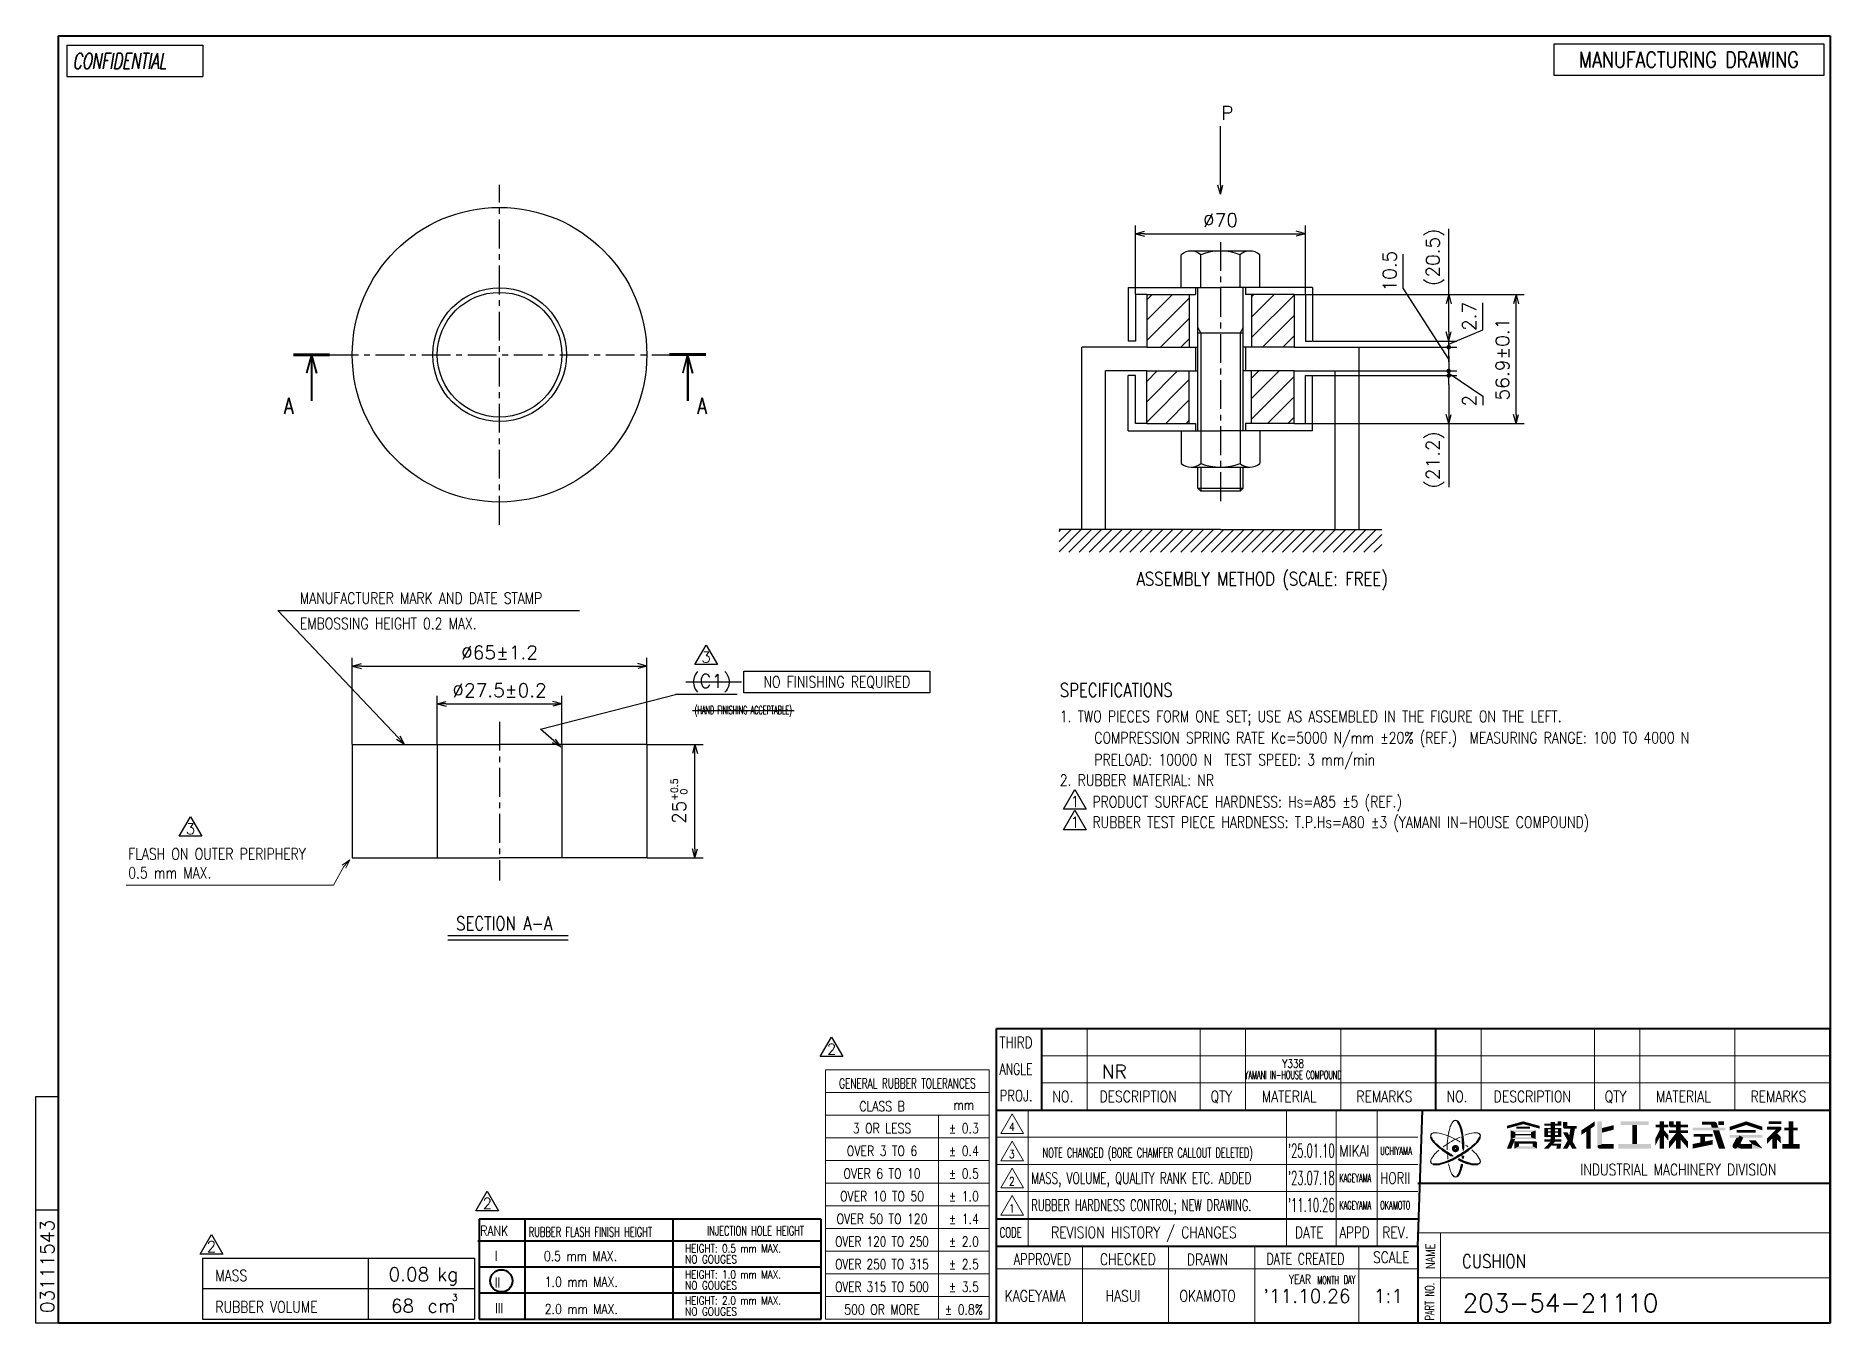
# Model space of a CAD drawing. Header units: millimetres. Extents: x 9 to 405, y 6 to 290.
import ezdxf
from ezdxf.enums import TextEntityAlignment as Align

# ---------------------------------------------------------------- set-up
doc = ezdxf.new("R2010")
doc.units = ezdxf.units.MM
doc.header["$LTSCALE"] = 0.2
doc.linetypes.add('CENTER', pattern=[50.8, 31.75, -6.35, 6.35, -6.35])
doc.layers.get('0').update_dxf_attribs({"linetype": 'CONTINUOUS'})
for name, color, linetype in [('1', 4, 'CONTINUOUS'), ('CENTER', 1, 'CENTER'), ('GAWA', 2, 'CONTINUOUS'), ('HOJYO', 6, 'CONTINUOUS'), ('SCALE', 4, 'CONTINUOUS')]:
    doc.layers.add(name, color=color, linetype=linetype)
for name, color, linetype, lineweight in [('AM_0', 7, 'CONTINUOUS', 40), ('AM_1', 4, 'CONTINUOUS', 20), ('AM_5_SCALE', 4, 'CONTINUOUS', 20), ('AM_6_TEXT', 4, 'CONTINUOUS', 20), ('AM_BOR_GAWA', 2, 'CONTINUOUS', 40)]:
    doc.layers.add(name, color=color, linetype=linetype, lineweight=lineweight)
doc.styles.add('ITL-SET', font='ITALIC', dxfattribs={"bigfont": 'BIGFONT'})
doc.styles.add('ROMANS_EN', font='romans.shx')
doc.styles.add('SMP-SET', font='SIMPLEX', dxfattribs={"bigfont": 'BIGFONT'})
doc.styles.get("Standard").update_dxf_attribs({"font": 'txt.shx', "bigfont": 'extfont2.shx'})
doc.dimstyles.new('YAZ1', dxfattribs={"dimtxt": 3, "dimasz": 2, "dimexe": 1.8, "dimexo": 0.1, "dimgap": 0, "dimtad": 1, "dimdec": 3, "dimzin": 9, "dimtxsty": 'STANDARD', "dimblk": 'YAZ1', "dimblk1": 'YAZ1', "dimblk2": 'YAZ1', "dimsah": 1, "dimcen": 0.1, "dimclrd": 256, "dimclre": 256, "dimclrt": 256, "dimazin": 3, "dimtfac": 1, "dimtdec": 3, "dimtmove": 2, "dimatfit": 1, "dimldrblk": 'YAZ1', "dimtvp": 1, "dimtzin": 9})

msp = doc.modelspace()

# ---------------------------------------------------------------- texts
at = {"layer": 'SCALE', "style": 'ROMANS_EN', "width": 0.8}
for s, height, p in [('MANUFACTURING DRAWING', 3.5, (374.3383, 285.2456)), ('NO FINISHING REQUIRED', 2.5, (186.2802, 147.9592))]:
    msp.add_text(s, height=height, dxfattribs=at).set_placement(p, align=Align.MIDDLE_CENTER)
at = {"layer": 'SCALE'}
msp.add_text('P', height=3, dxfattribs=at).set_placement((271.0854, 272.0151))
at = {"layer": 'SCALE', "style": 'ROMANS_EN'}
for s, height, width, p in [('A', 3.5, 0.8, (64.2194, 207.1455)), ('A', 3.5, 0.8, (155.4412, 207.1455)), ('ASSEMBLY METHOD (SCALE: FREE)', 3, 0.8, (252.4121, 169.2105)), ('MANUFACTURER MARK AND DATE STAMP', 2.5, 0.8, (67.7691, 165.1916)), ('EMBOSSING HEIGHT 0.2 MAX.', 2.5, 0.8, (67.7691, 159.593)), ('SPECIFICATIONS', 3, 0.8, (235.4919, 144.6591)), ('(HAND FINISHING ACCEPTABLE)', 1.8, 0.54641, (154.884, 140.8609)), ('1. TWO PIECES FORM ONE SET; USE AS ASSEMBLED IN THE FIGURE ON THE LEFT.', 2.5, 0.8, (235.4919, 139.1207)), ('COMPRESSION SPRING RATE Kc=5000 N/mm ±20% (REF.)  MEASURING RANGE: 100 TO 4000 N', 2.5, 0.8, (243.1119, 134.3941)), ('PRELOAD: 10000 N  TEST SPEED: 3 mm/min', 2.5, 0.8, (243.1119, 129.5622)), ('2. RUBBER MATERIAL: NR', 2.5, 0.8, (235.4919, 125.0312)), ('PRODUCT SURFACE HARDNESS: Hs=A85 ±5 (REF.)', 2.5, 0.8, (242.6919, 120.251)), ('RUBBER TEST PIECE HARDNESS: T.P.Hs=A80 ±3 (YAMANI IN-HOUSE COMPOUND)', 2.5, 0.8, (242.6919, 115.7568)), ('SECTION A-A', 3, 0.8, (102.2651, 93.2164)), ('NOTE CHANGED (BORE CHAMFER CALLOUT DELETED)', 2.1, 0.627209, (231.6967, 43.0353)), ('MIKAI', 2.5, 0.784564, (297.2, 43.25)), ('UCHIYAMA', 1.8, 0.570094, (306.2, 43.6)), ('MASS, VOLUME, QUALITY RANK ETC. ADDED', 2.5, 0.67374, (229.2, 37.25)), ('HORII', 2.5, 0.765192, (306.2, 37.25)), ('KAGEYAMA', 1.8, 0.548307, (297.2, 37.6)), ('RUBBER HARDNESS CONTROL; NEW DRAWING.', 2.5, 0.635943, (229.2, 31.25)), ('KAGEYAMA', 1.8, 0.548307, (297.2, 31.6)), ('OKAMOTO', 1.8, 0.593684, (306.2, 31.6))]:
    msp.add_text(s, height=height, dxfattribs=dict(at, width=width)).set_placement(p)
at = {"layer": 'SCALE'}
msp.add_text('(C1)', height=3, dxfattribs=at).set_placement((163.0035, 146.6852), align=Align.RIGHT)
msp.add_text('NR', height=3, dxfattribs=at).set_placement((247.5, 62), align=Align.MIDDLE)
at = {"layer": 'SCALE', "style": 'ROMANS_EN'}
for s, width, p in [('Y338', 0.8, (287, 62.85)), ('YAMANI IN-HOUSE COMPOUND', 0.475919, (287, 60.35))]:
    msp.add_text(s, height=1.8, dxfattribs=dict(at, width=width)).set_placement(p, align=Align.CENTER)
at = {"layer": 'SCALE'}
for s, width, p, p2 in [("'25.01.10", 0.58885, (285.8431, 43.0384), (296.148, 43.0384)), ("'23.07.18", 0.542362, (285.8431, 37.0384), (296.148, 37.0384)), ("'11.10.26", 0.60617, (285.8431, 31.0384), (296.148, 31.0384))]:
    msp.add_text(s, height=3, dxfattribs=dict(at, width=width)).set_placement(p, p2, align=Align.FIT)
at = {"layer": 'SCALE', "style": 'SMP-SET'}
for s, p in [('0.08', (91.8277, 15.7784)), ('68', (90.3979, 8.8092))]:
    msp.add_text(s, height=3, dxfattribs=at).set_placement(p, align=Align.CENTER)

# ---------------------------------------------------------------- blocks, each defined once
blk = doc.blocks.new('YAZ1')
for p, q in [((0, 0), (-1, 0.27)), ((0, 0), (-1, -0.27)), ((-1, 0), (0, 0))]:
    blk.add_line(p, q)
blk = doc.blocks.new('*D6')
at = {"layer": 'SCALE', "lineweight": -2, "transparency": 16777216}
for p, q in [((98.08, 134.25), (98.08, 144.93)), ((100.08, 143.13), (123.58, 143.13)), ((125.58, 134.25), (125.58, 144.93))]:
    blk.add_line(p, q, dxfattribs=at)
at = {"layer": 'SCALE', "lineweight": -2, "transparency": 16777216, "xscale": 2, "yscale": 2, "zscale": 2, "rotation": 180}
blk.add_blockref('YAZ1', (98.08, 143.13), dxfattribs=at)
at = {"layer": 'SCALE', "lineweight": -2, "transparency": 16777216, "xscale": 2, "yscale": 2, "zscale": 2}
blk.add_blockref('YAZ1', (125.58, 143.13), dxfattribs=at)
at = {"layer": 'SCALE', "transparency": 16777216, "insert": (111.83, 146.13), "char_height": 3, "attachment_point": 5}
blk.add_mtext('\\A1;%%c27.5±0.2', dxfattribs=at)
blk = doc.blocks.new('*D7')
at = {"layer": 'SCALE', "lineweight": -2, "transparency": 16777216}
for p, q in [((79.33, 134.25), (79.33, 153.26)), ((81.33, 151.46), (142.33, 151.46)), ((144.33, 134.25), (144.33, 153.26))]:
    blk.add_line(p, q, dxfattribs=at)
at = {"layer": 'SCALE', "lineweight": -2, "transparency": 16777216, "xscale": 2, "yscale": 2, "zscale": 2, "rotation": 180}
blk.add_blockref('YAZ1', (79.33, 151.46), dxfattribs=at)
at = {"layer": 'SCALE', "lineweight": -2, "transparency": 16777216, "xscale": 2, "yscale": 2, "zscale": 2}
blk.add_blockref('YAZ1', (144.33, 151.46), dxfattribs=at)
at = {"layer": 'SCALE', "transparency": 16777216, "insert": (111.83, 154.46), "char_height": 3, "attachment_point": 5}
blk.add_mtext('\\A1;%%c65±1.2', dxfattribs=at)
blk = doc.blocks.new('*D8')
at = {"layer": 'SCALE', "lineweight": -2, "transparency": 16777216}
for p, q in [((144.43, 134.15), (156.77, 134.15)), ((154.97, 111.15), (154.97, 132.15)), ((144.43, 109.15), (156.77, 109.15))]:
    blk.add_line(p, q, dxfattribs=at)
at = {"layer": 'SCALE', "lineweight": -2, "transparency": 16777216, "xscale": 2, "yscale": 2, "zscale": 2}
for p, rotation in [((154.97, 134.15), 90), ((154.97, 109.15), 270)]:
    blk.add_blockref('YAZ1', p, dxfattribs=dict(at, rotation=rotation))
at = {"layer": 'SCALE', "transparency": 16777216, "insert": (151.47, 121.65), "char_height": 3, "attachment_point": 5, "rotation": 90}
blk.add_mtext('\\A1;25{\\H1.5;\\S+0.5^  0;}', dxfattribs=at)
blk = doc.blocks.new('nut_m201')
for p, q in [((12.99, 16), (-12.99, 16)), ((-17.32, 0), (-17.32, 14.4)), ((-8.66, 0), (-8.66, 14.4)), ((8.66, 0), (8.66, 14.4)), ((17.32, 0), (17.32, 14.4))]:
    blk.add_line(p, q)
for centre, radius, start, end in [((-12.99, 9.34), 6.66, 49.44104, 130.55896), ((0, -8.24), 24.24, 69.06503, 110.93497), ((12.99, 9.34), 6.66, 49.44104, 130.55896)]:
    blk.add_arc(centre, radius, start, end)
blk = doc.blocks.new('*D10')
at = {"layer": 'SCALE', "lineweight": -2, "transparency": 16777216}
for p, q in [((252.19, 233.52), (252.19, 248.65)), ((254.19, 246.85), (287.69, 246.85)), ((289.69, 233.52), (289.69, 248.65))]:
    blk.add_line(p, q, dxfattribs=at)
at = {"layer": 'SCALE', "lineweight": -2, "transparency": 16777216, "xscale": 2, "yscale": 2, "zscale": 2, "rotation": 180}
blk.add_blockref('YAZ1', (252.19, 246.85), dxfattribs=at)
at = {"layer": 'SCALE', "lineweight": -2, "transparency": 16777216, "xscale": 2, "yscale": 2, "zscale": 2}
blk.add_blockref('YAZ1', (289.69, 246.85), dxfattribs=at)
at = {"layer": 'SCALE', "transparency": 16777216, "insert": (270.94, 249.85), "char_height": 3, "attachment_point": 5}
blk.add_mtext('\\A1;%%c70', dxfattribs=at)
blk = doc.blocks.new('DOT1', base_point=(184, 131))
blk.add_line((183, 131), (184, 131))
at = {"const_width": 0.25}
blk.add_lwpolyline([(183.875, 131, 1), (184.125, 131, 1)], format="xyb", close=True, dxfattribs=at)
blk = doc.blocks.new('*D11')
at = {"layer": 'SCALE', "lineweight": -2, "transparency": 16777216}
for p, q in [((291.39, 215.57), (323.12, 215.57)), ((321.32, 213.57), (321.32, 206.97)), ((289.79, 204.97), (323.12, 204.97)), ((321.32, 204.97), (321.32, 190.97))]:
    blk.add_line(p, q, dxfattribs=at)
at = {"layer": 'SCALE', "lineweight": -2, "transparency": 16777216, "xscale": 2, "yscale": 2, "zscale": 2}
for name, p, rotation in [('DOT1', (321.32, 215.57), 90), ('YAZ1', (321.32, 204.97), 270)]:
    blk.add_blockref(name, p, dxfattribs=dict(at, rotation=rotation))
at = {"layer": 'SCALE', "transparency": 16777216, "insert": (318.32, 196.97), "char_height": 3, "attachment_point": 5, "rotation": 90}
blk.add_mtext('\\A1;(21.2)', dxfattribs=at)
blk = doc.blocks.new('*D12')
at = {"layer": 'SCALE', "lineweight": -2, "transparency": 16777216}
for p, q in [((321.32, 218.57), (321.32, 220.57)), ((291.39, 215.57), (323.12, 215.57)), ((296.39, 216.57), (323.12, 216.57)), ((321.32, 215.57), (321.32, 216.57)), ((321.32, 215.57), (321.32, 216.57)), ((321.32, 216.07), (328.85, 211.01)), ((321.32, 213.57), (321.32, 211.57)), ((328.85, 211.01), (328.85, 209.01))]:
    blk.add_line(p, q, dxfattribs=at)
at = {"layer": 'SCALE', "lineweight": -2, "transparency": 16777216, "xscale": 2, "yscale": 2, "zscale": 2}
for p, rotation in [((321.32, 216.57), 270), ((321.32, 215.57), 90)]:
    blk.add_blockref('DOT1', p, dxfattribs=dict(at, rotation=rotation))
at = {"layer": 'SCALE', "transparency": 16777216, "insert": (325.85, 210.01), "char_height": 3, "attachment_point": 5, "rotation": 90}
blk.add_mtext('\\A1;2', dxfattribs=at)
blk = doc.blocks.new('*D13')
at = {"layer": 'SCALE', "lineweight": -2, "transparency": 16777216}
for p, q in [((311.28, 234.86), (311.28, 242.36)), ((321.32, 219.2), (311.28, 234.86)), ((301.64, 221.82), (323.12, 221.82)), ((321.32, 218.57), (321.32, 219.82)), ((296.39, 216.57), (323.12, 216.57))]:
    blk.add_line(p, q, dxfattribs=at)
at = {"layer": 'SCALE', "lineweight": -2, "transparency": 16777216, "xscale": 2, "yscale": 2, "zscale": 2}
for p, rotation in [((321.32, 221.82), 90), ((321.32, 216.57), 270)]:
    blk.add_blockref('DOT1', p, dxfattribs=dict(at, rotation=rotation))
at = {"layer": 'SCALE', "transparency": 16777216, "insert": (308.28, 238.61), "char_height": 3, "attachment_point": 5, "rotation": 90}
blk.add_mtext('\\A1;10.5', dxfattribs=at)
blk = doc.blocks.new('*D14')
at = {"layer": 'SCALE', "lineweight": -2, "transparency": 16777216}
for p, q in [((328.85, 225.62), (328.85, 231.62)), ((321.32, 225.17), (321.32, 227.17)), ((291.39, 223.17), (323.12, 223.17)), ((301.64, 221.82), (323.12, 221.82)), ((321.32, 222.5), (328.85, 225.62)), ((321.32, 221.82), (321.32, 223.17)), ((321.32, 221.82), (321.32, 223.17)), ((321.32, 219.82), (321.32, 217.82))]:
    blk.add_line(p, q, dxfattribs=at)
at = {"layer": 'SCALE', "lineweight": -2, "transparency": 16777216, "xscale": 2, "yscale": 2, "zscale": 2}
for name, p, rotation in [('YAZ1', (321.32, 223.17), 270), ('DOT1', (321.32, 221.82), 90)]:
    blk.add_blockref(name, p, dxfattribs=dict(at, rotation=rotation))
at = {"layer": 'SCALE', "transparency": 16777216, "insert": (325.85, 228.62), "char_height": 3, "attachment_point": 5, "rotation": 90}
blk.add_mtext('\\A1;2.7', dxfattribs=at)
blk = doc.blocks.new('*D15')
at = {"layer": 'SCALE', "lineweight": -2, "transparency": 16777216}
for p, q in [((321.32, 233.42), (321.32, 247.92)), ((289.79, 233.42), (323.12, 233.42)), ((321.32, 225.17), (321.32, 231.42)), ((291.39, 223.17), (323.12, 223.17))]:
    blk.add_line(p, q, dxfattribs=at)
at = {"layer": 'SCALE', "lineweight": -2, "transparency": 16777216, "xscale": 2, "yscale": 2, "zscale": 2}
for p, rotation in [((321.32, 233.42), 90), ((321.32, 223.17), 270)]:
    blk.add_blockref('YAZ1', p, dxfattribs=dict(at, rotation=rotation))
at = {"layer": 'SCALE', "transparency": 16777216, "insert": (318.32, 241.67), "char_height": 3, "attachment_point": 5, "rotation": 90}
blk.add_mtext('\\A1;(20.5)', dxfattribs=at)
blk = doc.blocks.new('*D16')
at = {"layer": 'SCALE', "lineweight": -2, "transparency": 16777216}
for p, q in [((289.79, 233.42), (337.99, 233.42)), ((336.19, 206.97), (336.19, 231.42)), ((289.79, 204.97), (337.99, 204.97))]:
    blk.add_line(p, q, dxfattribs=at)
at = {"layer": 'SCALE', "lineweight": -2, "transparency": 16777216, "xscale": 2, "yscale": 2, "zscale": 2}
for p, rotation in [((336.19, 233.42), 90), ((336.19, 204.97), 270)]:
    blk.add_blockref('YAZ1', p, dxfattribs=dict(at, rotation=rotation))
at = {"layer": 'SCALE', "transparency": 16777216, "insert": (333.19, 219.2), "char_height": 3, "attachment_point": 5, "rotation": 90}
blk.add_mtext('\\A1;56.9±0.1', dxfattribs=at)
blk = doc.blocks.new('rireki')
at = {"layer": 'SCALE'}
blk.add_lwpolyline([(2.5, -1.44), (-2.5, -1.44), (0, 2.89)], close=True, dxfattribs=at)
blk.add_attdef('NO', text='', height=2.4, dxfattribs=at).set_placement((0, -1), align=Align.CENTER)
blk = doc.blocks.new('A3-format')
at = {"layer": 'AM_BOR_GAWA', "color": 2}
for p, q in [((14.5, 290.5), (405.5, 290.5)), ((14.5, 6.5), (14.5, 290.5)), ((405.5, 290.5), (405.5, 6.5)), ((405.5, 6.5), (14.5, 6.5))]:
    blk.add_line(p, q, dxfattribs=at)
blk = doc.blocks.new('A3-title-bg')
at = {"layer": 'AM_BOR_GAWA', "color": 2, "lineweight": 40}
for p, q in [((-184, 47), (-184, 65)), ((-184, 65), (0, 65)), ((-174, 47), (-174, 65)), ((-87, 47), (-87, 65)), ((0, 47), (0, 65)), ((-184, 17), (-184, 47)), ((-184, 47), (-89.94, 47)), ((-91, 17), (-89.94, 47)), ((-89.94, 47), (0, 47)), ((0, 0), (0, 47)), ((-91, 30.91), (0, 30.91)), ((-184, 0), (-184, 17)), ((-184, 17), (-91, 17)), ((-91, 17), (-91, 0)), ((0, 0), (-184, 0))]:
    blk.add_line(p, q, dxfattribs=at)
at = {"layer": 'AM_BOR_GAWA', "color": 9, "lineweight": 20}
for p, q in [((-164, 47), (-164, 65)), ((-139, 47), (-139, 65)), ((-129, 47), (-129, 65)), ((-108, 47), (-108, 65)), ((-77, 47), (-77, 65)), ((-52, 47), (-52, 65)), ((-42, 47), (-42, 65)), ((-21, 47), (-21, 65)), ((-174, 59), (0, 59)), ((-174, 53), (0, 53)), ((-183, 41.83), (-180.5, 46.17)), ((-180.5, 46.17), (-178, 41.83)), ((-177, 47), (-177, 17)), ((-120, 47), (-120, 17)), ((-109, 47), (-109, 17)), ((-100, 47), (-100, 17)), ((-184, 41), (-91, 41)), ((-183, 41.83), (-178, 41.83)), ((-183, 35.83), (-180.5, 40.17)), ((-180.5, 40.17), (-178, 35.83)), ((-183, 35.83), (-178, 35.83)), ((-184, 35), (-91, 35)), ((-183, 29.83), (-180.5, 34.17)), ((-180.5, 34.17), (-178, 29.83)), ((-184, 29), (-91, 29)), ((-183, 29.83), (-178, 29.83)), ((-183, 23.83), (-180.5, 28.17)), ((-180.5, 28.17), (-178, 23.83)), ((-183, 23.83), (-178, 23.83)), ((-91, 19.91), (0, 19.91)), ((-86, 19.91), (-86, 0)), ((-165, 17), (-165, 0)), ((-146, 17), (-146, 0)), ((-127, 0), (-127, 17)), ((-104, 0), (-104, 17)), ((-184, 12), (-91, 12)), ((-91, 10), (0, 10))]:
    blk.add_line(p, q, dxfattribs=at)
at = {"layer": 'AM_BOR_GAWA', "color": 8, "lineweight": 20}
blk.add_line((-11.74, 40.71), (-10.88, 39.85), dxfattribs=at)
at = {"layer": 'AM_BOR_GAWA', "color": 9, "lineweight": 40}
blk.add_line((-184, 23), (-91, 23), dxfattribs=at)
at = {"layer": 'AM_BOR_GAWA', "color": 8, "lineweight": 20}
for points, const_width in [([(-58.72, 43.3, 1.142857), (-58.37, 43.3, 1.142857)], 0.4), ([(-35.34, 43.59, 1), (-34.94, 43.59, 1)], 0.4), ([(-25.74, 43.91, 1), (-25.24, 43.91, 1)], 0.5), ([(-65.27, 39.71, 1), (-64.87, 39.71, 1)], 0.4), ([(-21.23, 39.11, 1), (-20.63, 39.11, 1)], 0.6), ([(-11.04, 43.11, 1), (-10.84, 43.11, 1)], 0.2), ([(-11.04, 42.79, 1), (-10.84, 42.79, 1)], 0.2), ([(-83.14, 38.51, 1), (-82.24, 38.51, 1)], 0.702), ([(-51.14, 38.91, 1), (-50.74, 38.91, 1)], 0.4)]:
    blk.add_lwpolyline(points, format="xyb", close=True, dxfattribs=dict(at, const_width=const_width))
for points, const_width in [([(-28.24, 44.11), (-26.61, 44.11, -0.321798), (-25.95, 43.63), (-25.8, 43.2)], 0.6), ([(-19.58, 41.15), (-20.17, 40.04, 0.568326), (-19.56, 39.01), (-17.27, 39.01)], 1)]:
    blk.add_lwpolyline(points, format="xyb", dxfattribs=dict(at, const_width=const_width))
at = {"layer": 'AM_BOR_GAWA', "color": 9, "lineweight": 20}
for centre, radius, start, end in [((-78.86, 41.48), 5.31, 145.2974, 163.9948), ((-82.69, 44.13), 0.65, 90, 145.2974), ((-82.69, 44.13), 0.6, 90, 145.2974), ((-87.56, 41.32), 0.65, 94.7026, 150), ((-87.56, 41.32), 0.6, 94.7026, 150), ((-87.18, 36.68), 5.31, 76.0052, 94.7026), ((-88.75, 30.39), 11.79, 66.7758, 76.0052), ((-72.66, 21.14), 21.85, 120, 125.7357), ((-69.23, 39.01), 15.27, 173.2242, 181.9026), ((-70.98, 39.22), 13.5, 163.9948, 173.2242), ((-92.71, 21.14), 21.85, 60, 66.7758), ((-72.66, 21.14), 21.85, 114.3148, 120), ((-88.98, 26.6), 15.27, 61.1646, 61.9026), ((-76.63, 30.39), 11.79, 103.9948, 109.8782), ((-78.2, 36.68), 5.31, 85.2974, 103.9948), ((-77.82, 41.32), 0.6, 30, 85.2974), ((-77.82, 41.32), 0.65, 30, 85.2974), ((-87.56, 35.69), 0.65, 154.7026, 210), ((-87.56, 35.69), 0.6, 154.7026, 210), ((-83.35, 33.7), 5.31, 136.0052, 154.7026), ((-78.69, 29.2), 11.79, 130.7431, 136.0052), ((-62.64, 38.51), 21.85, 180, 180.8005), ((-62.64, 38.51), 21.85, 184.0993, 186.0535), ((-88.98, 26.6), 15.27, 53.7049, 56.208), ((-87.92, 28.01), 13.5, 43.9948, 48.9857), ((-82.03, 33.7), 5.31, 25.2974, 43.9948), ((-77.82, 35.69), 0.6, 330, 25.2974), ((-77.82, 35.69), 0.65, 330, 25.2974), ((-72.63, 37.32), 11.79, 190.6994, 196.0052), ((-78.86, 35.53), 5.31, 196.0052, 214.7026), ((-82.69, 32.88), 0.65, 214.7026, 270), ((-82.69, 32.88), 0.6, 214.7026, 270)]:
    blk.add_arc(centre, radius, start, end, dxfattribs=at)
at = {"layer": 'AM_BOR_GAWA', "color": 8, "lineweight": 20}
for centre, radius, start, end in [((-82.69, 44.13), 0.65, 34.7026, 90), ((-82.69, 44.13), 0.6, 34.7026, 90), ((-87.56, 41.32), 0.65, 150, 205.2974), ((-87.56, 41.32), 0.6, 150, 205.2974), ((-77.82, 41.32), 0.6, 334.7026, 30), ((-77.82, 41.32), 0.65, 334.7026, 30), ((-87.56, 35.69), 0.65, 210, 265.2974), ((-87.56, 35.69), 0.6, 210, 265.2974), ((-82.69, 32.88), 0.6, 270, 325.2974), ((-82.69, 32.88), 0.65, 270, 325.2974), ((-77.82, 35.69), 0.6, 274.7026, 330), ((-77.82, 35.69), 0.65, 274.7026, 330)]:
    blk.add_arc(centre, radius, start, end, dxfattribs=at)
at = {"layer": 'AM_BOR_GAWA', "color": 2, "lineweight": 40}
for centre, radius, start, end in [((-86.52, 41.48), 5.31, 16.0052, 34.7026), ((-83.35, 43.31), 5.31, 205.2974, 223.9948), ((-78.69, 47.81), 11.79, 223.9948, 233.2242), ((-78.69, 47.81), 11.74, 223.9948, 233.2242), ((-92.75, 39.69), 11.74, 6.7758, 16.0052), ((-92.75, 39.69), 11.79, 6.7758, 16.0052), ((-102.74, 38.51), 21.75, 0, 6.7758), ((-102.74, 38.51), 21.85, 0, 6.7758), ((-86.69, 47.81), 11.74, 306.7758, 316.0052), ((-86.69, 47.81), 11.79, 306.7758, 316.0052), ((-82.03, 43.31), 5.31, 316.0052, 334.7026), ((-89.16, 48.29), 13.45, 283.9948, 293.2242), ((-89.16, 48.29), 13.5, 283.9948, 293.2242), ((-72.66, 55.87), 21.85, 233.2242, 240), ((-72.66, 55.87), 21.75, 233.2242, 240), ((-89.86, 49.91), 15.17, 293.2242, 301.9026), ((-89.86, 49.91), 15.27, 293.2242, 301.9026), ((-72.66, 55.87), 21.85, 244.4868, 246.7758), ((-72.66, 55.87), 21.75, 244.5635, 246.7758), ((-92.71, 55.87), 21.75, 300, 306.7758), ((-92.71, 55.87), 21.85, 300, 306.7758), ((-76.63, 46.63), 11.79, 246.7758, 256.0052), ((-76.63, 46.63), 11.74, 246.7758, 256.0052), ((-102.74, 38.51), 21.75, 354.4384, 355.7143), ((-102.74, 38.51), 21.85, 354.3049, 355.8564), ((-87.18, 40.34), 5.31, 265.2974, 283.9948), ((-86.52, 35.53), 5.31, 325.2974, 343.9948), ((-92.75, 37.32), 11.74, 343.9948, 348.9011), ((-92.75, 37.32), 11.79, 343.9948, 348.8521), ((-78.2, 40.34), 5.31, 256.0052, 274.7026)]:
    blk.add_arc(centre, radius, start, end, dxfattribs=at)
at = {"layer": 'AM_BOR_GAWA', "color": 2, "lineweight": 20}
for centre, radius, start, end in [((-72.66, 55.87), 21.85, 240, 240.6897), ((-72.66, 55.87), 21.75, 240, 240.9213), ((-102.74, 38.51), 21.75, 358.9261, 360), ((-102.74, 38.51), 21.85, 359.1171, 360)]:
    blk.add_arc(centre, radius, start, end, dxfattribs=at)
at = {"layer": 'AM_BOR_GAWA', "color": 8, "lineweight": 20}
for points in [[(-71.34, 43.52), (-67.74, 44.51), (-71.34, 42.92), (-67.74, 43.9)], [(-67.74, 44.51), (-64.14, 43.52), (-67.74, 43.9), (-64.14, 42.92)], [(-63.04, 44.03), (-60.14, 44.03), (-63.04, 43.53), (-59.34, 43.53)], [(-61.69, 44.35), (-60.69, 44.35), (-61.69, 44.03), (-60.69, 44.03)], [(-60.14, 44.51), (-59.34, 44.51), (-60.14, 44.03), (-59.34, 43.53)], [(-58.92, 44.35), (-57.97, 44.35), (-58.92, 43.3), (-57.97, 43.5)], [(-54.94, 42.51), (-51.94, 44.51), (-54.94, 41.51), (-51.94, 43.51)], [(-51.34, 44.51), (-50.34, 44.51), (-51.34, 38.91), (-50.34, 39.51)], [(-50.34, 43.02), (-47.74, 43.68), (-50.34, 42.02), (-47.74, 42.68)], [(-46.24, 44.51), (-40.04, 44.51), (-46.24, 43.71), (-40.04, 43.71)], [(-43.64, 43.71), (-42.64, 43.71), (-43.64, 39.51), (-42.64, 39.51)], [(-38.53, 43.79), (-35.73, 43.79), (-38.53, 43.19), (-35.73, 43.19)], [(-37.63, 44.51), (-36.63, 44.51), (-37.63, 43.79), (-36.63, 43.79)], [(-35.54, 44.51), (-34.54, 44.51), (-35.54, 43.59), (-34.54, 43.79)], [(-35.54, 43.59), (-34.54, 43.79), (-35.14, 43.19), (-34.54, 43.79)], [(-34.54, 43.79), (-31.34, 43.79), (-35.14, 43.19), (-31.34, 43.19)], [(-33.99, 44.51), (-32.99, 44.51), (-33.99, 43.79), (-32.99, 43.79)], [(-26.53, 44.41), (-25.49, 44.41), (-26.09, 43.11), (-25.01, 44.07)], [(-26.09, 43.11), (-25.01, 44.07), (-26.09, 43.11), (-24.69, 43.11)], [(-24.64, 44.51), (-23.44, 44.51), (-24.64, 43.71), (-23.44, 43.71)], [(-22.14, 43.31), (-18.54, 44.51), (-22.14, 42.51), (-18.54, 43.71)], [(-18.54, 44.51), (-14.94, 43.31), (-18.54, 43.71), (-14.94, 42.51)], [(-13.54, 44.51), (-10.74, 44.51), (-13.54, 43.91), (-10.74, 43.91)], [(-9.14, 44.51), (-8.14, 44.51), (-9.14, 43.11), (-8.14, 43.11)], [(-70.49, 40.61), (-69.51, 40.61), (-71.34, 38.51), (-70.36, 38.51)], [(-70.49, 42.51), (-69.49, 42.13), (-70.49, 40.61), (-69.49, 40.98)], [(-70.49, 42.51), (-64.99, 42.51), (-69.49, 42.13), (-65.99, 42.13)], [(-69.49, 40.98), (-65.99, 40.98), (-70.49, 40.61), (-64.99, 40.61)], [(-69.67, 40.11), (-68.67, 39.61), (-69.67, 38.51), (-68.67, 39.01)], [(-69.67, 40.11), (-65.07, 40.11), (-68.67, 39.61), (-65.67, 39.61)], [(-69.49, 41.71), (-65.99, 41.71), (-69.49, 41.41), (-65.99, 41.41)], [(-69.24, 43.34), (-66.24, 43.34), (-69.24, 42.89), (-66.24, 42.89)], [(-65.99, 42.13), (-64.99, 42.51), (-65.99, 40.98), (-64.99, 40.61)], [(-65.67, 39.61), (-65.07, 40.11), (-65.67, 39.61), (-64.67, 39.71)], [(-65.67, 39.61), (-64.67, 39.71), (-65.67, 39.01), (-64.67, 38.51)], [(-61.69, 40.05), (-60.69, 40.05), (-63.14, 38.51), (-62.14, 38.51)], [(-63.04, 43.08), (-59.34, 43.08), (-62.29, 42.73), (-60.09, 42.73)], [(-63.04, 43.08), (-62.29, 42.73), (-63.04, 41.08), (-62.29, 41.53)], [(-62.29, 41.53), (-60.09, 41.53), (-63.04, 41.08), (-59.34, 41.08)], [(-63.04, 40.55), (-59.34, 40.55), (-63.04, 40.05), (-59.34, 40.05)], [(-62.29, 42.28), (-60.09, 42.28), (-62.29, 41.98), (-60.09, 41.98)], [(-61.69, 43.53), (-60.69, 43.53), (-61.69, 43.08), (-60.69, 43.08)], [(-61.69, 42.73), (-60.69, 42.73), (-61.69, 42.28), (-60.69, 42.28)], [(-61.69, 41.98), (-60.69, 41.98), (-61.69, 41.53), (-60.69, 41.53)], [(-61.69, 41.08), (-60.69, 41.08), (-61.69, 40.55), (-60.69, 40.55)], [(-60.09, 42.73), (-59.34, 43.08), (-60.09, 41.53), (-59.34, 41.08)], [(-58.97, 42.09), (-57.97, 42.09), (-56.94, 38.51), (-55.94, 38.51)], [(-57.94, 40.27), (-57.45, 39.4), (-58.97, 38.51), (-57.97, 38.51)], [(-58.92, 43.3), (-57.97, 43.5), (-58.52, 42.9), (-57.97, 43.5)], [(-57.97, 43.5), (-55.94, 43.5), (-58.52, 42.9), (-55.94, 42.9)], [(-57.32, 42.9), (-56.32, 42.9), (-57.58, 41.41), (-56.82, 40.06)], [(-53.84, 42.24), (-52.84, 42.91), (-53.84, 38.51), (-52.84, 38.51)], [(-38.54, 40.73), (-37.64, 42.53), (-38.54, 39.23), (-37.63, 41.05)], [(-37.63, 43.19), (-36.63, 43.19), (-37.63, 38.51), (-36.63, 38.51)], [(-36.63, 42.55), (-35.73, 41.51), (-36.63, 41.35), (-35.73, 40.31)], [(-35.54, 42.55), (-31.34, 42.55), (-35.54, 41.95), (-31.34, 41.95)], [(-35.54, 40.01), (-33.99, 41.95), (-35.54, 38.51), (-33.99, 40.45)], [(-33.99, 43.19), (-32.99, 43.19), (-33.99, 42.55), (-32.99, 42.55)], [(-33.99, 41.95), (-32.99, 41.95), (-33.99, 38.51), (-32.99, 38.51)], [(-32.99, 41.95), (-31.34, 40.01), (-32.99, 40.45), (-31.34, 38.51)], [(-30.34, 43.11), (-23.14, 43.11), (-30.34, 42.51), (-23.14, 42.51)], [(-30.34, 39.51), (-25.94, 40.4), (-30.34, 38.51), (-25.94, 39.4)], [(-30.14, 41.71), (-25.94, 41.71), (-30.14, 41.11), (-25.94, 41.11)], [(-28.64, 41.11), (-27.64, 41.11), (-28.64, 39.85), (-27.64, 40.06)], [(-25.89, 42.51), (-24.49, 42.51), (-24.54, 38.51), (-23.14, 38.51)], [(-22.14, 41.51), (-14.94, 41.51), (-22.14, 40.91), (-14.94, 40.91)], [(-20.64, 40.91), (-19.14, 40.91), (-21.46, 39.39), (-19.73, 39.8)], [(-20.64, 42.61), (-16.44, 42.61), (-20.64, 42.01), (-16.44, 42.01)], [(-17.94, 40.31), (-16.44, 40.31), (-17.27, 39.51), (-14.94, 38.51)], [(-13.94, 43.31), (-10.94, 43.31), (-13.94, 42.71), (-11.94, 42.71)], [(-11.94, 42.71), (-10.8, 42.65), (-13.94, 40.71), (-13.94, 39.51)], [(-12.74, 40.71), (-11.74, 41.71), (-12.74, 38.51), (-11.74, 38.51)], [(-11.94, 42.71), (-10.94, 43.31), (-11.94, 42.71), (-10.74, 43.11)], [(-11.94, 42.71), (-10.74, 43.11), (-11.94, 42.71), (-10.74, 42.79)], [(-11.94, 42.71), (-10.74, 42.79), (-11.94, 42.71), (-10.8, 42.65)], [(-11.64, 41.81), (-11.74, 40.71), (-11.74, 41.71)], [(-11.64, 41.81), (-10.88, 41.05), (-11.74, 40.71), (-10.88, 39.85)], [(-10.88, 39.85), (-10.88, 41.05), (-11.74, 40.71), (-10.88, 39.85)], [(-11.74, 40.71), (-10.88, 39.85), (-11.74, 40.71)], [(-10.14, 43.11), (-7.14, 43.11), (-10.14, 42.51), (-7.14, 42.51)], [(-9.14, 42.51), (-8.14, 42.51), (-9.14, 39.51), (-8.14, 39.51)], [(-68.67, 39.01), (-65.67, 39.01), (-69.67, 38.51), (-64.67, 38.51)], [(-61.18, 39.56), (-59.34, 39.56), (-61.5, 39.16), (-60.3, 39.16)], [(-60.3, 39.16), (-59.34, 39.56), (-60.41, 38.51), (-59.51, 38.51)], [(-51.34, 38.91), (-50.34, 39.51), (-50.94, 38.51), (-50.34, 39.51)], [(-50.34, 39.51), (-47.74, 39.51), (-50.94, 38.51), (-47.74, 38.51)], [(-46.74, 39.51), (-39.54, 39.51), (-46.74, 38.51), (-39.54, 38.51)], [(-21.46, 39.39), (-17.27, 39.51), (-20.93, 38.51), (-14.94, 38.51)], [(-10.54, 39.51), (-6.74, 39.51), (-10.54, 38.51), (-6.74, 38.51)]]:
    blk.add_solid(points, dxfattribs=at)
at = {"layer": 'GAWA', "color": 0}
for p, q in [((-389.17, 281.94), (-359.17, 281.94)), ((-389.17, 281.94), (-389.17, 275.02)), ((-359.17, 281.94), (-359.17, 275.02)), ((-389.17, 275.02), (-359.17, 275.02))]:
    blk.add_line(p, q, dxfattribs=at)
at = {"layer": 'AM_BOR_GAWA', "color": 9, "lineweight": 20, "style": 'ROMANS_EN'}
for s, height, width, p in [('THIRD', 2.5, 0.770046, (-183.3, 60.66)), ('ANGLE', 2.5, 0.698599, (-183.3, 54.79)), ('PROJ.', 2.5, 0.752934, (-183.3, 48.93)), ('NO.', 2.5, 0.8, (-171.65, 48.75)), ('DESCRIPTION', 2.5, 0.8, (-161.26, 48.75)), ('QTY', 2.5, 0.8, (-136.75, 48.75)), ('MATERIAL', 2.5, 0.8, (-125.42, 48.75)), ('REMARKS', 2.5, 0.8, (-104.56, 48.75)), ('NO.', 2.5, 0.8, (-84.65, 48.75)), ('DESCRIPTION', 2.5, 0.8, (-74.26, 48.75)), ('QTY', 2.5, 0.8, (-49.75, 48.75)), ('MATERIAL', 2.5, 0.8, (-38.42, 48.75)), ('REMARKS', 2.5, 0.8, (-17.56, 48.75)), ('4', 1.8, 0.8, (-181.21, 42.39)), ('3', 1.8, 0.8, (-181.21, 36.39)), ('2', 1.8, 0.8, (-181.21, 30.39)), ('INDUSTRIAL MACHINERY DIVISION', 2.5, 0.8, (-55.15, 32.61)), ('1', 1.8, 0.8, (-181.21, 24.39)), ('CODE', 2.2, 0.625272, (-183.3, 18.9)), ('REVISION HISTORY / CHANGES', 2.5, 0.8, (-171.94, 18.75)), ('DATE', 2.5, 0.8, (-118.13, 18.75)), ('APPD', 2.5, 0.765192, (-108.3, 18.75)), ('REV.', 2.5, 0.8, (-98.84, 18.75)), ('APPROVED', 2.5, 0.73364, (-180.18, 12.82)), ('CHECKED', 2.5, 0.8, (-161.16, 12.82)), ('DRAWN', 2.5, 0.8, (-141.96, 12.76)), ('DATE CREATED', 2.5, 0.714183, (-124.4, 12.91)), ('SCALE', 2.5, 0.785374, (-100.85, 13.27)), ('YEAR', 2, 0.747337, (-119.45, 8.66)), ('MONTH', 1.8, 0.550991, (-113.18, 8.56)), ('DAY', 1.8, 0.521917, (-107.33, 8.68))]:
    blk.add_text(s, height=height, dxfattribs=dict(at, width=width)).set_placement(p)
for s, width, p in [('NAME', 0.8, (-88.25, 14.73)), ('PART NO.', 0.667211, (-88.38, 4.74))]:
    blk.add_text(s, height=2, rotation=90, dxfattribs=dict(at, width=width)).set_placement(p, align=Align.MIDDLE_CENTER)
at = {"layer": 'AM_BOR_GAWA', "color": 4, "lineweight": 20}
for tag, p in [('USER-NAME{18}', (-81.23, 22.07)), ('NAME{20}', (-81.23, 12.16)), ('NUMBER{20}', (-81.11, 2.45))]:
    blk.add_attdef(tag, p, '', height=4, dxfattribs=at)
blk.add_attdef('CADNO', text='', height=3, rotation=90, dxfattribs=at).set_placement((-393.5, 12.5), align=Align.MIDDLE_CENTER)
for tag, p in [('APPROVAL{6}', (-174.5, 6)), ('CHECK{6}', (-155.5, 6)), ('DRAW{6}', (-136.5, 6)), ('DATE{7}', (-115.5, 6)), ('GEN-TITLE-SCA{4}', (-97.5, 6))]:
    blk.add_attdef(tag, text='', height=3, dxfattribs=at).set_placement(p, align=Align.MIDDLE_CENTER)
at = {"layer": 'GAWA', "color": 0, "style": 'ITL-SET', "width": 0.65}
blk.add_text('CONFIDENTIAL', height=3.5, dxfattribs=at).set_placement((-387.88, 276.72))
blk = doc.blocks.new('RUBBER_GENERAL_TOL')
at = {"layer": 'AM_6_TEXT'}
for p, q in [((0, 0), (0, 55)), ((0, 55), (36.1, 55)), ((36.1, 55), (36.1, 0)), ((0, 50), (36.1, 50)), ((0, 45), (36.1, 45)), ((24.88, 45), (24.88, 0)), ((0, 40), (36.1, 40)), ((0, 35), (36.1, 35)), ((0, 30), (36.1, 30)), ((0, 25), (36.1, 25)), ((0, 20), (36.1, 20)), ((0, 15), (36.1, 15)), ((0, 10), (36.1, 10)), ((0, 5), (36.1, 5)), ((0, 5), (36.1, 5)), ((0, 0), (36.1, 0))]:
    blk.add_line(p, q, dxfattribs=at)
at = {"layer": 'AM_1', "style": 'ROMANS_EN'}
for s, width, p in [('3 OR LESS', 0.8, (12.44, 41)), ('OVER 3 TO 6', 0.8, (12.44, 36)), ('OVER 6 TO 10', 0.8, (12.44, 31)), ('OVER 10 TO 50', 0.8, (12.44, 26)), ('OVER 50 TO 120', 0.8, (12.44, 21)), ('OVER 120 TO 250', 0.767317, (12.44, 16)), ('OVER 250 TO 315', 0.767317, (12.44, 11)), ('OVER 315 TO 500', 0.767317, (12.44, 6)), ('500 OR MORE', 0.8, (12.44, 1))]:
    blk.add_text(s, height=2.2, dxfattribs=dict(at, width=width)).set_placement(p, align=Align.CENTER)
at = {"layer": 'AM_6_TEXT', "style": 'ROMANS_EN'}
for s, width, p in [('GENERAL RUBBER TOLERANCES', 0.653837, (18.05, 50.89)), ('CLASS B', 0.8, (12.44, 45.84)), ('mm', 0.8, (30.49, 46.15)), ('%%p 0.3', 0.8, (30.49, 41)), ('%%p 0.4', 0.8, (30.49, 36)), ('%%p 0.5', 0.8, (30.49, 31)), ('%%p 1.0', 0.8, (30.49, 26)), ('%%p 1.4', 0.8, (30.49, 21)), ('%%p 2.0', 0.8, (30.49, 16)), ('%%p 2.5', 0.8, (30.49, 11)), ('%%p 3.5', 0.8, (30.49, 6)), ('%%p 0.8%', 0.8, (30.49, 1))]:
    blk.add_text(s, height=2.2, dxfattribs=dict(at, width=width)).set_placement(p, align=Align.CENTER)
blk = doc.blocks.new('QUALITY_RANK')
at = {"layer": 'AM_0', "color": 4}
for p, q in [((243.67, 205.72), (243.67, 183.65)), ((319.14, 205.72), (243.67, 205.72)), ((253.78, 205.72), (253.78, 183.65)), ((286.46, 183.65), (286.46, 205.72)), ((319.14, 183.65), (319.14, 205.72)), ((243.4, 200.92), (319.14, 200.92)), ((243.67, 195.16), (319.14, 195.16)), ((243.67, 189.41), (319.14, 189.41)), ((243.67, 183.65), (319.14, 183.65))]:
    blk.add_line(p, q, dxfattribs=at)
at = {"layer": 'AM_0', "color": 3}
blk.add_circle((248.57, 192.08), 2.45, dxfattribs=at)
at = {"layer": 'SCALE', "color": 4, "style": 'ROMANS_EN'}
for s, height, width, p in [('RANK', 2.2, 0.8, (243.9, 202.02)), ('RUBBER FLASH FINISH HEIGHT', 2.1, 0.638107, (254.61, 201.83)), ('INJECTION HOLE HEIGHT', 2.1, 0.635129, (293.98, 202.07)), ('I', 2.2, 0.8, (247.09, 196.5)), ('0.5 mm MAX.', 2.2, 0.8, (257.96, 196.46)), ('HEIGHT: 0.5 mm MAX.', 1.8, 0.787835, (289.13, 198.34)), ('HEIGHT: 1.0 mm MAX.', 1.8, 0.787835, (289.13, 192.58)), ('NO GOUGES', 1.8, 0.8, (289.13, 195.94)), ('II', 2.2, 0.8, (247.08, 190.62)), ('1.0 mm MAX.', 2.2, 0.8, (258.14, 190.76)), ('NO GOUGES', 1.8, 0.8, (289.13, 190.18)), ('III', 2.2, 0.8, (247.17, 184.96)), ('2.0 mm MAX.', 2.2, 0.8, (258.14, 184.77)), ('HEIGHT: 2.0 mm MAX.', 1.8, 0.787835, (289.13, 186.83)), ('NO GOUGES', 1.8, 0.8, (289.13, 184.43))]:
    blk.add_text(s, height=height, dxfattribs=dict(at, width=width)).set_placement(p)
blk = doc.blocks.new('BLOCK_EN_1')
at = {"layer": 'SCALE'}
blk.add_blockref('QUALITY_RANK', (-319.14, -183.65), dxfattribs=at)
blk = doc.blocks.new('3')
at = {"layer": 'SCALE'}
for p, q in [((-73.13, 0), (46.95, 0)), ((0, 0), (0, -26.92)), ((46.95, 0), (46.95, -26.92)), ((-73.13, 0), (-73.13, -26.92)), ((-73.13, -13.46), (46.95, -13.46)), ((-73.13, -26.92), (46.95, -26.92))]:
    blk.add_line(p, q, dxfattribs=at)
at = {"layer": 'SCALE', "style": 'ROMANS_EN', "width": 0.8}
for s, p in [('MASS', (-67.49, -10.2)), ('RUBBER VOLUME', (-67.49, -24.09))]:
    blk.add_text(s, height=5, dxfattribs=at).set_placement(p)
at = {"layer": 'SCALE', "style": 'SMP-SET'}
for s, p in [('kg', (35.04, -10.15)), ('cm', (32.34, -24.09))]:
    blk.add_text(s, height=6, dxfattribs=at).set_placement(p, align=Align.CENTER)
at = {"layer": 'SCALE'}
blk.add_text('3', height=3, dxfattribs=at).set_placement((38.19, -18.88), align=Align.CENTER)
blk = doc.blocks.new('*S34')
at = {"layer": 'AM_5_SCALE'}
for p, q in [((75.22, 103.09), (77.48, 107.21)), ((29.39, 103.09), (75.22, 103.09))]:
    blk.add_line(p, q, dxfattribs=at)
at = {"layer": 'AM_5_SCALE', "linetype": 'Continuous'}
for p, q in [((78.81, 108.71), (77.08, 107.57)), ((77.48, 107.21), (78.81, 108.71)), ((77.88, 106.86), (78.81, 108.71))]:
    blk.add_line(p, q, dxfattribs=at)
at = {"layer": 'AM_5_SCALE', "color": 4, "insert": (29.89, 104.59), "char_height": 2.5, "attachment_point": 7, "style": 'ROMANS_EN'}
blk.add_mtext('{\\W0.80;FLASH ON OUTER PERIPHERY\\P0.5 mm MAX.}', dxfattribs=at)

# ---------------------------------------------------------------- dimensions: what is measured, and where the dimension line sits
at = {"layer": 'SCALE'}
dim = msp.add_linear_dim(base=(289.6908, 246.8498), p1=(252.1908, 233.4213), p2=(289.6908, 233.4213), text='%%c70', dimstyle='YAZ1', dxfattribs=at)
dim.commit()
dim.dimension.update_dxf_attribs({"geometry": '*D10', "text_midpoint": (270.9408, 249.8498)})
for base, p1, p2, text, override, picture, middle in [((321.3229, 233.4213), (291.2908, 223.1713), (289.6908, 233.4213), '(20.5)', {"dimtmove": 0, "dimatfit": 2}, '*D15', (318.3229, 241.6713)), ((336.1898, 233.4213), (289.6908, 204.9713), (289.6908, 233.4213), '56.9±0.1', {"dimzin": 8, "dimtol": 1, "dimlim": 0, "dimtp": 0.1, "dimtm": 0.1, "dimtfac": 1}, '*D16', (333.1898, 219.1963)), ((321.3229, 215.5713), (289.6908, 204.9713), (291.2908, 215.5713), '(21.2)', {"dimjust": 1, "dimblk2": 'DOT1', "dimtmove": 0, "dimatfit": 2}, '*D11', (318.3229, 196.9713))]:
    dim = msp.add_linear_dim(base=base, p1=p1, p2=p2, angle=90, text=text, dimstyle='YAZ1', override=override, dxfattribs=at)
    dim.commit()
    dim.dimension.update_dxf_attribs({"geometry": picture, "text_midpoint": middle})
for base, p1, p2, text, override, picture, middle in [((321.3229, 221.8213), (296.2908, 216.5713), (301.5408, 221.8213), '10.5', {"dimblk1": 'DOT1', "dimblk2": 'DOT1', "dimtmove": 1, "dimatfit": 3}, '*D13', (311.2783, 234.8641)), ((321.3229, 223.1713), (301.5408, 221.8213), (291.2908, 223.1713), '2.7', {"dimblk1": 'DOT1', "dimtmove": 1, "dimatfit": 3}, '*D14', (328.8486, 225.6159)), ((321.3229, 216.5713), (291.2908, 215.5713), (296.2908, 216.5713), '2', {"dimblk1": 'DOT1', "dimblk2": 'DOT1', "dimtmove": 1, "dimatfit": 3}, '*D12', (328.8486, 211.0065))]:
    dim = msp.add_linear_dim(base=base, p1=p1, p2=p2, angle=90, text=text, dimstyle='YAZ1', override=override, dxfattribs=at)
    dim.commit()
    dim.dimension.update_dxf_attribs({"geometry": picture, "text_midpoint": middle, "dimtype": 160})
for base, p1, p2, override, picture, middle in [((144.3303, 151.4613), (79.3303, 134.1527), (144.3303, 134.1527), {"dimzin": 8, "dimtol": 1, "dimlim": 0, "dimtp": 1.2, "dimtm": 1.2, "dimtfac": 1}, '*D7', (111.8303, 154.4613)), ((125.5803, 143.1324), (98.0803, 134.1527), (125.5803, 134.1527), {"dimzin": 8, "dimtol": 1, "dimlim": 0, "dimtp": 0.2, "dimtm": 0.2, "dimtfac": 1}, '*D6', (111.8303, 146.1324))]:
    dim = msp.add_linear_dim(base=base, p1=p1, p2=p2, text='%%c<>', dimstyle='YAZ1', override=override, dxfattribs=at)
    dim.commit()
    dim.dimension.update_dxf_attribs({"geometry": picture, "text_midpoint": middle})
dim = msp.add_linear_dim(base=(154.9714, 134.1527), p1=(144.3303, 109.1527), p2=(144.3303, 134.1527), angle=90, dimstyle='YAZ1', override={"dimzin": 8, "dimtol": 1, "dimlim": 0, "dimtp": 0.5, "dimtm": 0, "dimtfac": 0.5}, dxfattribs=at)
dim.commit()
dim.dimension.update_dxf_attribs({"geometry": '*D8', "text_midpoint": (151.4714, 121.6527)})

# ---------------------------------------------------------------- hatches: boundary and pattern name
h = msp.add_hatch()
h.set_pattern_fill('ANSI31', color=3, scale=0.5, style=0)
h.set_pattern_definition([(45, (137.4564, 0.2155), (-1.122532, 1.122532), [])])
h.paths.add_polyline_path([(306.5408, 181.5713), (270.9408, 181.5713), (235.3408, 181.5713), (235.3408, 176.5713), (270.9408, 176.5713), (306.5408, 176.5713)])
at = {"layer": 'SCALE'}
h = msp.add_hatch(dxfattribs=at)
h.set_pattern_fill('ANSI31', color=256)
h.paths.add_polyline_path([(264.0658, 233.4213), (254.6908, 233.4213), (254.6908, 221.8213), (264.0658, 221.8213)])
h.paths.add_polyline_path([(287.1908, 233.4213), (277.8158, 233.4213), (277.8158, 221.8213), (287.1908, 221.8213)])
h.paths.add_polyline_path([(264.0658, 216.5713), (254.6908, 216.5713), (254.6908, 204.9713), (264.0658, 204.9713)])
h.paths.add_polyline_path([(287.1908, 216.5713), (277.8158, 216.5713), (277.8158, 204.9713), (287.1908, 204.9713)])

# ---------------------------------------------------------------- linework, layer by layer
for p, q in [((254.6908, 233.4213), (254.6908, 221.8213)), ((264.0658, 233.4213), (264.0658, 221.8213)), ((277.8158, 233.4213), (277.8158, 221.8213)), ((287.1908, 233.4213), (287.1908, 221.8213)), ((265.9408, 225.0213), (275.9408, 225.0213)), ((66.3303, 220.3582), (74.3303, 220.3582)), ((66.3303, 220.1582), (74.3303, 220.1582)), ((66.3303, 219.9582), (74.3303, 219.9582)), ((157.3303, 220.3582), (149.3303, 220.3582)), ((157.3303, 220.1582), (149.3303, 220.1582)), ((157.3303, 219.9582), (149.3303, 219.9582)), ((254.6908, 204.9713), (254.6908, 216.5713)), ((264.0658, 204.9713), (264.0658, 216.5713)), ((277.8158, 204.9713), (277.8158, 216.5713)), ((287.1908, 204.9713), (287.1908, 216.5713)), ((287.1908, 204.9713), (289.6908, 204.9713)), ((270.9408, 181.5713), (235.3408, 181.5713)), ((270.9408, 181.5713), (306.5408, 181.5713)), ((79.3303, 134.1527), (79.3303, 109.1527)), ((79.3303, 134.1527), (111.8303, 134.1527)), ((98.0803, 134.1527), (98.0803, 109.1527)), ((144.3303, 134.1527), (111.8303, 134.1527)), ((125.5803, 134.1527), (125.5803, 109.1527)), ((144.3303, 134.1527), (144.3303, 109.1527)), ((79.3303, 109.1527), (111.8303, 109.1527)), ((144.3303, 109.1527), (111.8303, 109.1527)), ((100.3943, 92.0267), (127.0143, 92.0267)), ((100.3943, 91.0267), (127.0143, 91.0267))]:
    msp.add_line(p, q)
for radius in [32.5, 14.75, 13.75]:
    msp.add_circle((111.8303, 220.1582), radius)
at = {"layer": '1'}
for p, q in [((266.6158, 225.0213), (265.9408, 226.1904)), ((275.9408, 226.1904), (275.2658, 225.0213))]:
    msp.add_line(p, q, dxfattribs=at)
at = {"layer": 'CENTER'}
for p, q in [((111.8303, 182.6582), (111.8303, 257.6582)), ((270.9408, 245.0213), (270.9408, 187.5213)), ((74.3303, 220.1582), (149.3303, 220.1582)), ((111.8303, 139.1527), (111.8303, 104.1527))]:
    msp.add_line(p, q, dxfattribs=at)
at = {"layer": 'GAWA'}
for p, q in [((9.5, 6.5), (9.5, 56.5)), ((9.5, 56.5), (14.5, 56.5)), ((9.5, 31.5), (14.5, 31.5)), ((14.5, 6.5), (9.5, 6.5))]:
    msp.add_line(p, q, dxfattribs=at)
at = {"layer": 'HOJYO'}
for p, q in [((250.5908, 235.0213), (270.9408, 235.0213)), ((250.5908, 235.0213), (250.5908, 223.1713)), ((265.4408, 235.0213), (265.4408, 233.4213)), ((265.9408, 203.3713), (265.9408, 235.0213)), ((291.2908, 235.0213), (270.9408, 235.0213)), ((275.9408, 203.3713), (275.9408, 235.0213)), ((276.4408, 235.0213), (276.4408, 233.4213)), ((291.2908, 235.0213), (291.2908, 223.1713)), ((252.1908, 233.4213), (252.1908, 223.1713)), ((254.6908, 233.4213), (252.1908, 233.4213)), ((254.6908, 233.4213), (265.4408, 233.4213)), ((287.1908, 233.4213), (276.4408, 233.4213)), ((287.1908, 233.4213), (289.6908, 233.4213)), ((289.6908, 233.4213), (289.6908, 223.1713)), ((254.6908, 221.8213), (240.3408, 221.8213)), ((240.3408, 181.5713), (240.3408, 221.8213)), ((252.1908, 223.1713), (250.5908, 223.1713)), ((254.6908, 221.8213), (265.9408, 221.8213)), ((265.4408, 221.8213), (265.4408, 216.5713)), ((266.6158, 225.0213), (266.6158, 203.3713)), ((275.2658, 225.0213), (275.2658, 203.3713)), ((287.1908, 221.8213), (275.9408, 221.8213)), ((276.4408, 221.8213), (276.4408, 216.5713)), ((287.1908, 221.8213), (301.5408, 221.8213)), ((289.6908, 223.1713), (291.2908, 223.1713)), ((301.5408, 181.5713), (301.5408, 221.8213)), ((245.5908, 181.5713), (245.5908, 216.5713)), ((254.6908, 216.5713), (245.5908, 216.5713)), ((250.5908, 203.3713), (250.5908, 215.5713)), ((252.1908, 215.5713), (250.5908, 215.5713)), ((252.1908, 204.9713), (252.1908, 215.5713)), ((254.6908, 216.5713), (265.9408, 216.5713)), ((254.6908, 216.5713), (265.9408, 216.5713)), ((287.1908, 216.5713), (275.9408, 216.5713)), ((287.1908, 216.5713), (275.9408, 216.5713)), ((287.1908, 216.5713), (296.2908, 216.5713)), ((289.6908, 204.9713), (289.6908, 215.5713)), ((289.6908, 215.5713), (291.2908, 215.5713)), ((291.2908, 203.3713), (291.2908, 215.5713)), ((296.2908, 181.5713), (296.2908, 216.5713)), ((250.5908, 203.3713), (270.9408, 203.3713)), ((254.6908, 204.9713), (252.1908, 204.9713)), ((254.6908, 204.9713), (265.4408, 204.9713)), ((262.2806, 203.3713), (262.2806, 196.1713)), ((265.4408, 204.9713), (265.4408, 203.3713)), ((266.6107, 203.3713), (266.6107, 196.1713)), ((291.2908, 203.3713), (270.9408, 203.3713)), ((275.271, 203.3713), (275.271, 196.1713)), ((287.1908, 204.9713), (276.4408, 204.9713)), ((276.4408, 204.9713), (276.4408, 203.3713)), ((279.6011, 203.3713), (279.6011, 196.1713)), ((264.4456, 195.3713), (265.9408, 195.3713)), ((265.9408, 190.6963), (265.9408, 195.3713)), ((265.9408, 195.3713), (277.436, 195.3713)), ((266.6158, 195.3713), (266.6158, 190.0213)), ((275.2658, 195.3713), (275.2658, 190.0213)), ((275.9408, 190.6963), (275.9408, 195.3713)), ((265.9408, 190.6963), (275.9408, 190.6963)), ((265.9408, 190.6963), (266.6158, 190.0213)), ((275.9408, 190.6963), (275.2658, 190.0213)), ((275.2658, 190.0213), (266.6158, 190.0213))]:
    msp.add_line(p, q, dxfattribs=at)
for centre, radius, start, end in [((264.4456, 198.7009), 3.3297, 229.441037, 310.558963), ((270.9408, 207.49), 12.1188, 249.065034, 290.934966), ((277.436, 198.7009), 3.3297, 229.441037, 310.558963)]:
    msp.add_arc(centre, radius, start, end, dxfattribs=at)
at = {"layer": 'SCALE'}
for p, q in [((344.597, 288.7456), (404.0796, 288.7456)), ((344.597, 281.7456), (344.597, 288.7456)), ((404.0796, 288.7456), (404.0796, 281.7456)), ((404.0796, 281.7456), (344.597, 281.7456)), ((270.9408, 257.5723), (270.9408, 270.5723)), ((70.3303, 220.3582), (69.1878, 216.0945)), ((70.3303, 219.9582), (69.295, 216.0945)), ((70.2303, 219.585), (70.2303, 209.9582)), ((70.3303, 220.3582), (71.4727, 216.0945)), ((70.3303, 220.1582), (70.3303, 209.9582)), ((70.3303, 219.9582), (71.3655, 216.0945)), ((70.4303, 219.585), (70.4303, 209.9582)), ((153.3303, 220.3582), (152.1878, 216.0945)), ((153.3303, 219.9582), (152.295, 216.0945)), ((153.2303, 219.585), (153.2303, 209.9582)), ((153.3303, 220.3582), (154.4727, 216.0945)), ((153.3303, 220.1582), (153.3303, 209.9582)), ((153.3303, 219.9582), (154.3655, 216.0945)), ((153.4303, 219.585), (153.4303, 209.9582)), ((89.4955, 135.6055), (62.923, 163.6916)), ((62.923, 163.6916), (65.423, 163.6916)), ((65.423, 163.6916), (129.4805, 163.6916)), ((152.981, 147.9589), (165.2402, 147.9589)), ((120.8517, 137.5476), (150.6609, 145.1852)), ((164.2606, 145.1852), (150.6609, 145.1852)), ((154.384, 141.6906), (176.8432, 141.6906)), ((123.8473, 134.9601), (120.8517, 137.5476))]:
    msp.add_line(p, q, dxfattribs=at)
msp.add_lwpolyline([(165.7402, 150.3606), (206.8202, 150.3606), (206.8202, 145.5577), (165.7402, 145.5577)], close=True, dxfattribs=at)

# ---------------------------------------------------------------- block references
for name, p in [('RUBBER_GENERAL_TOL', (183.8107, 7.3901)), ('BLOCK_EN_1', (182.8107, 7.3901))]:
    msp.add_blockref(name, p)
at = {"layer": 'AM_5_SCALE'}
msp.add_blockref('*S34', (0, 0), dxfattribs=at)
at = {"layer": 'HOJYO', "xscale": 0.5, "yscale": 0.5, "zscale": 0.5}
msp.add_blockref('nut_m201', (270.9408, 235.0213), dxfattribs=at)
at = {"layer": 'SCALE'}
msp.add_blockref('A3-format', (0, 0), dxfattribs=at)
ref = msp.add_blockref('A3-title-bg', (405.5, 6.5), dxfattribs=at)
ref.add_attrib('NAME{20}', 'CUSHION', (324.2661, 18.6595), dxfattribs={"layer": 'AM_BOR_GAWA', "color": 4, "lineweight": 20, "height": 3, "style": 'ROMANS_EN', "width": 0.8})
ref.add_attrib('NUMBER{20}', '203-54-21110', (324.3909, 8.9452), dxfattribs={"layer": 'AM_BOR_GAWA', "color": 4, "lineweight": 20, "height": 4})
ref.add_attrib('GEN-TITLE-SCA{4}', '1:1', dxfattribs={"layer": 'AM_BOR_GAWA', "color": 4, "lineweight": 20, "height": 3}).set_placement((308, 12.5), align=Align.MIDDLE_CENTER)
ref.add_attrib('DATE{7}', "'11.10.26", dxfattribs={"layer": 'AM_BOR_GAWA', "color": 4, "lineweight": 20, "height": 3}).set_placement((290, 12.5), align=Align.MIDDLE_CENTER)
ref.add_attrib('DRAW{6}', 'OKAMOTO', (261.8881, 11.25), dxfattribs={"layer": 'AM_BOR_GAWA', "color": 4, "lineweight": 20, "height": 2.5, "style": 'ROMANS_EN', "width": 0.8})
ref.add_attrib('CHECK{6}', 'HASUI', (245.5857, 11.25), dxfattribs={"layer": 'AM_BOR_GAWA', "color": 4, "lineweight": 20, "height": 2.5, "style": 'ROMANS_EN', "width": 0.8})
ref.add_attrib('APPROVAL{6}', 'KAGEYAMA', (223.2995, 11.25), dxfattribs={"layer": 'AM_BOR_GAWA', "color": 4, "lineweight": 20, "height": 2.5, "style": 'ROMANS_EN', "width": 0.8})
ref.add_attrib('CADNO', '03111543', dxfattribs={"layer": 'AM_BOR_GAWA', "color": 4, "lineweight": 20, "height": 3, "rotation": 90}).set_placement((12, 19), align=Align.MIDDLE_CENTER)
at = {"layer": 'SCALE', "xscale": 2, "yscale": 2, "zscale": 2}
for p, rotation in [((270.9408, 255.5723), 270), ((90.87, 134.1527), 313.4137908903156), ((125.3609, 133.6527), 319.1801108936354)]:
    msp.add_blockref('YAZ1', p, dxfattribs=dict(at, rotation=rotation))
at = {"layer": 'SCALE'}
for p, values in [((157.4203, 153.2157), {'NO': '3'}), ((238.8206, 121.3639), {'NO': '1'}), ((238.8206, 116.791), {'NO': '1'}), ((43.6236, 115.3455), {'NO': '3'}), ((185.1213, 66.7332), {'NO': '2'}), ((109.1331, 32.7074), {'NO': '2'}), ((48.2426, 23.1822), {'NO': '2'})]:
    msp.add_blockref('rireki', p, dxfattribs=at).add_auto_attribs(values)
at = {"layer": 'SCALE', "xscale": 0.5, "yscale": 0.5, "zscale": 0.5}
msp.add_blockref('3', (82.8645, 20.8525), dxfattribs=at)

msp.set_redraw_order([(e.dxf.handle, doc.entitydb.next_handle()) for e in msp.query("TEXT MTEXT ATTDEF DIMENSION ARC_DIMENSION")])  # texts and dimensions are drawn at this point

doc.saveas('drawing.dxf')
